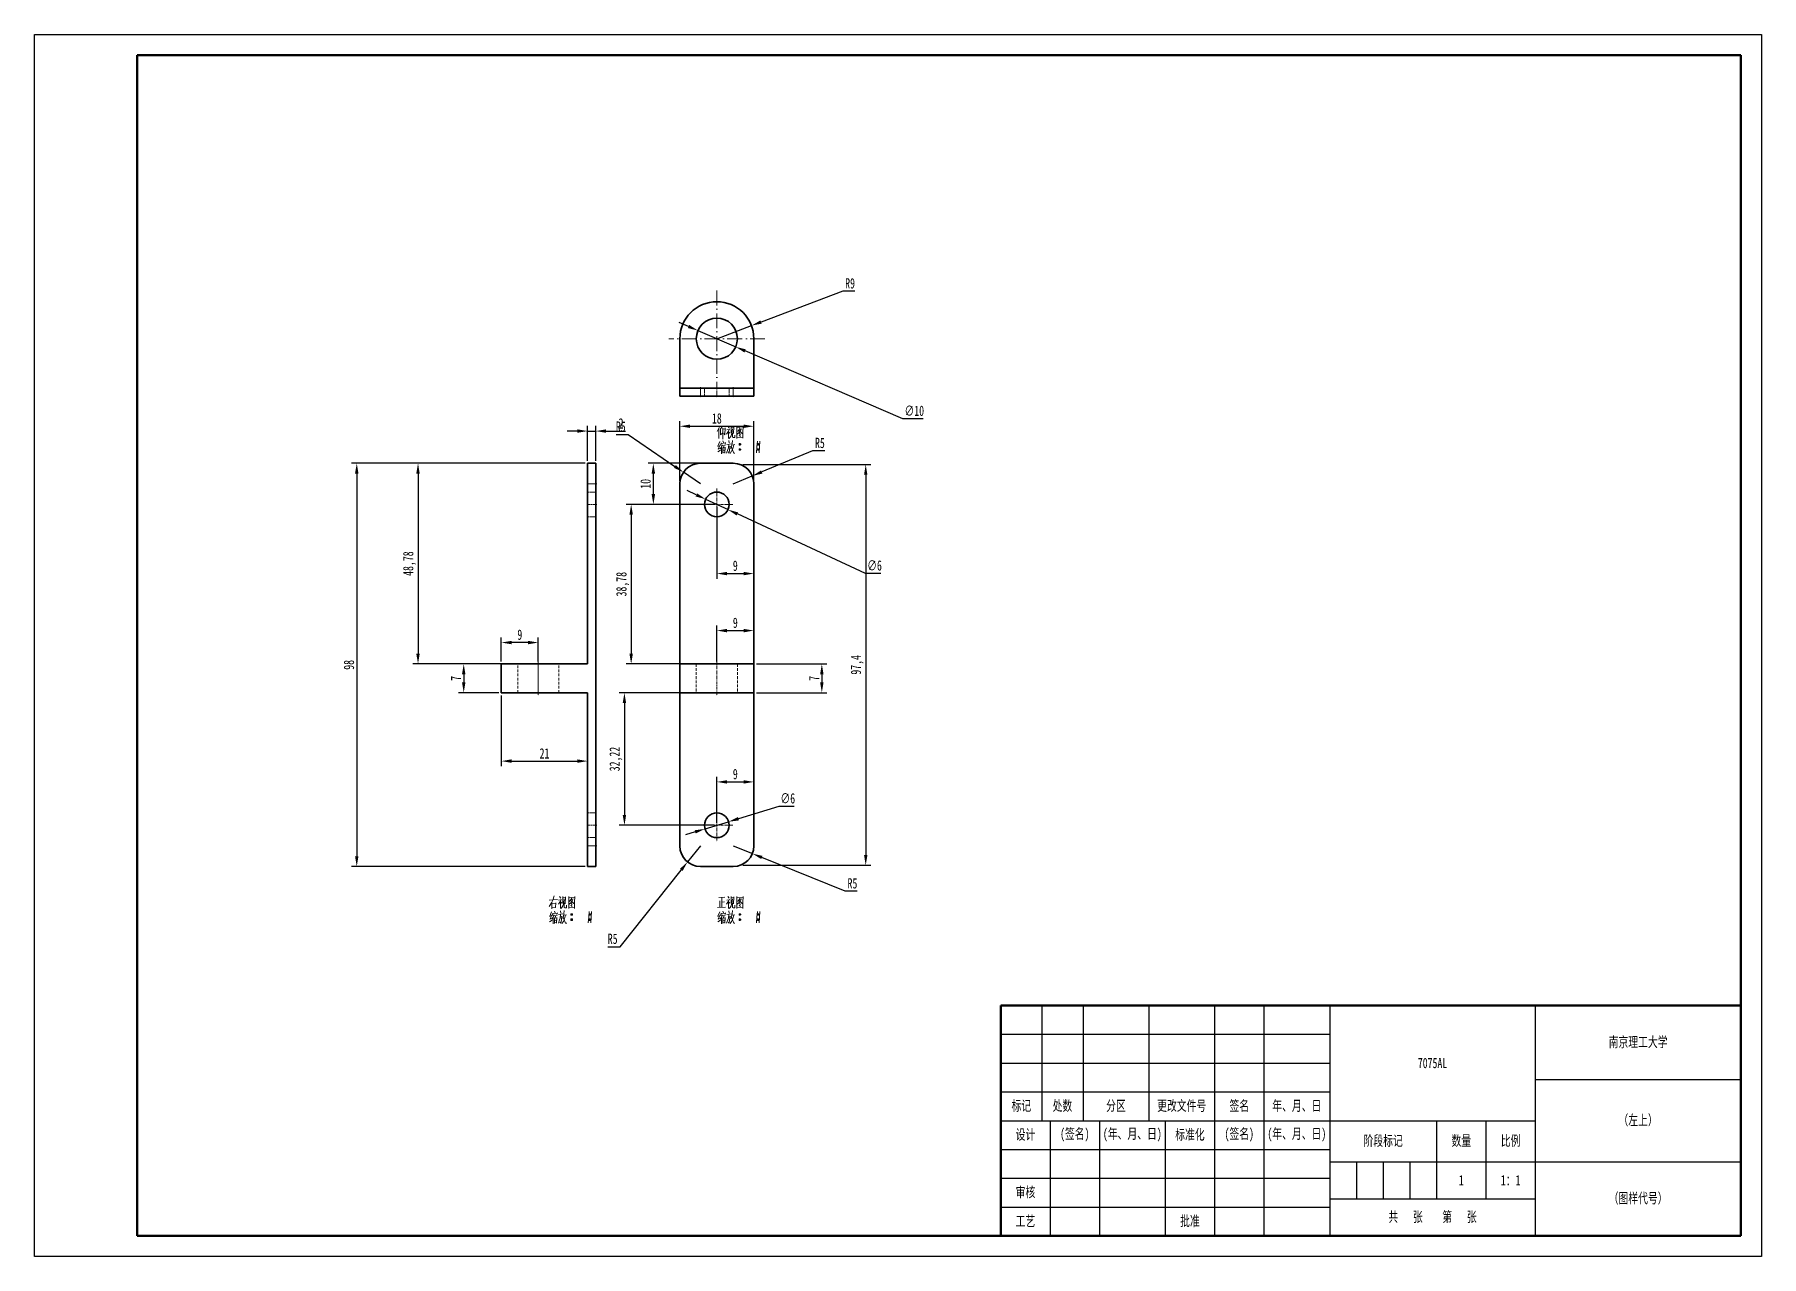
# Model space of a CAD drawing. Header units: millimetres. Extents: x 1050 to 2021, y 766 to 1186.
# Drawn here: x 1050 to 1470, y 765.6 to 1062.6 of the extents above; entities that cross this region are included whole.
import ezdxf

# ---------------------------------------------------------------- set-up
doc = ezdxf.new("R2010")
doc.units = ezdxf.units.MM
doc.header["$LTSCALE"] = 0.3
for name, pattern in [('CENTER', [50.8, 31.75, -6.35, 6.35, -6.35]), ('DASHDOT', [18.5, 12, -3, 0.5, -3]), ('DASHED', [19.05, 12.7, -6.35])]:
    doc.linetypes.add(name, pattern=pattern)
for name, color, linetype, lineweight in [('尺寸线', 3, 'Continuous', 25), ('粗实线', 7, 'Continuous', 50), ('细实线', 7, 'Continuous', 25), ('细文本', 7, 'Continuous', 25), ('细点画线', 1, 'CENTER', 25)]:
    doc.layers.add(name, color=color, linetype=linetype, lineweight=lineweight)
doc.styles.add('NUT Standard', font='simfang.ttf', dxfattribs={"width": 0.7, "height": 2.5})
doc.dimstyles.new('NUT Standard', dxfattribs={"dimtxt": 2.5, "dimasz": 2.5, "dimexe": 1.25, "dimexo": 0.625, "dimtad": 1, "dimtoh": 1, "dimtxsty": 'NUT Standard', "dimcen": 2.5, "dimadec": 0, "dimazin": 0, "dimtfac": 1, "dimtmove": 0, "dimatfit": 3, "dimfxl": 1, "dimarcsym": 0})

msp = doc.modelspace()

# ---------------------------------------------------------------- texts
at = {"layer": '粗实线', "char_height": 2.5, "attachment_point": 5, "style": 'NUT Standard'}
for s, insert in [('\\pxqc;{\\fFangSong|b0|i0|c134|p49;1}', (1397.042, 784.119)), ('\\pxqc;{\\fFangSong|b0|i0|c134|p49;1：1}', (1409.042, 784.119))]:
    msp.add_mtext_dynamic_manual_height_columns(s, width=12, gutter_width=12.5, heights=[0], dxfattribs=dict(at, insert=insert))
at = {"layer": '细文本', "char_height": 2.5, "attachment_point": 5, "style": 'NUT Standard'}
for s, insert, width in [('{\\fFangSong|b0|i0|c134|p49;南京理工大学}', (1440.042, 817.619), 50), ('7075AL', (1390.042, 812.619), 50), ('标记', (1290.042, 802.119), 10), ('处数', (1300.042, 802.119), 10), ('分区', (1313.042, 802.119), 16), ('更改文件号', (1329.042, 802.119), 16), ('签名', (1343.042, 802.119), 12), ('年、月、日', (1357.042, 802.119), 16), ('（左上）', (1440.042, 798.619), 50), ('设计', (1291.042, 795.119), 12), ('(签名)', (1303.042, 795.119), 12), ('(年、月、日)', (1317.042, 795.119), 16), ('标准化', (1331.042, 795.119), 12), ('(签名)', (1343.042, 795.119), 12), ('(年、月、日)', (1357.042, 795.119), 16), ('阶段标记', (1378.042, 793.619), 26), ('数量', (1397.042, 793.619), 12), ('比例', (1409.042, 793.619), 12), ('审核', (1291.042, 781.119), 12), ('（图样代号）', (1440.042, 779.619), 50), ('工艺', (1291.042, 774.119), 12), ('批准', (1331.042, 774.119), 12), ('共   张    第   张', (1390.042, 775.119), 50)]:
    msp.add_mtext(s, dxfattribs=dict(at, insert=insert, width=width))

# ---------------------------------------------------------------- blocks, each defined once
blk = doc.blocks.new('*D5')
at = {"layer": 'Defpoints', "color": 0, "transparency": 16777216}
for p in [(1211.39, 990.67), (1220.57, 986.71)]:
    blk.add_point(p, dxfattribs=at)
at = {"layer": '尺寸线', "color": 0, "lineweight": -2, "transparency": 16777216}
for p, q in [((1209.1, 991.66), (1206.8, 992.65)), ((1211.39, 990.67), (1220.57, 986.71)), ((1261.19, 969.2), (1222.87, 985.72)), ((1266.18, 969.2), (1261.19, 969.2))]:
    blk.add_line(p, q, dxfattribs=at)
at = {"layer": '尺寸线', "color": 0, "transparency": 16777216}
for points in [[(1209.26, 992.04), (1208.93, 991.28), (1211.39, 990.67)], [(1223.03, 986.1), (1222.7, 985.34), (1220.57, 986.71)]]:
    blk.add_solid(points, dxfattribs=at)
at = {"layer": '尺寸线', "color": 0, "transparency": 16777216, "insert": (1264, 971.16), "char_height": 2.5, "attachment_point": 5, "style": 'NUT Standard'}
blk.add_mtext('∅10', dxfattribs=at)
blk = doc.blocks.new('*D6')
at = {"layer": 'Defpoints', "color": 0, "transparency": 16777216}
for p in [(1224.4, 991.87), (1215.98, 988.69)]:
    blk.add_point(p, dxfattribs=at)
at = {"layer": '尺寸线', "color": 0, "lineweight": -2, "transparency": 16777216}
for p, q in [((1246.6, 1000.24), (1226.74, 992.75)), ((1249.56, 1000.24), (1246.6, 1000.24)), ((1215.98, 988.69), (1224.4, 991.87))]:
    blk.add_line(p, q, dxfattribs=at)
at = {"layer": '尺寸线', "color": 0, "transparency": 16777216}
blk.add_solid([(1226.59, 993.14), (1226.89, 992.36), (1224.4, 991.87)], dxfattribs=at)
at = {"layer": '尺寸线', "color": 0, "transparency": 16777216, "insert": (1248.39, 1002.13), "char_height": 2.5, "attachment_point": 5, "style": 'NUT Standard'}
blk.add_mtext('R9', dxfattribs=at)
blk = doc.blocks.new('*D7')
at = {"layer": 'Defpoints', "color": 0, "transparency": 16777216}
for p in [(1219.98, 953.41), (1224.6, 955.33)]:
    blk.add_point(p, dxfattribs=at)
at = {"layer": '尺寸线', "color": 0, "lineweight": -2, "transparency": 16777216}
for p, q in [((1239.27, 961.45), (1226.91, 956.3)), ((1242.21, 961.45), (1239.27, 961.45)), ((1219.98, 953.41), (1224.6, 955.33))]:
    blk.add_line(p, q, dxfattribs=at)
at = {"layer": '尺寸线', "color": 0, "transparency": 16777216}
blk.add_solid([(1226.75, 956.68), (1227.07, 955.91), (1224.6, 955.33)], dxfattribs=at)
at = {"layer": '尺寸线', "color": 0, "transparency": 16777216, "insert": (1241.05, 963.34), "char_height": 2.5, "attachment_point": 5, "style": 'NUT Standard'}
blk.add_mtext('R5', dxfattribs=at)
blk = doc.blocks.new('*D8')
at = {"layer": 'Defpoints', "color": 0, "transparency": 16777216}
for p in [(1207.85, 956.23), (1211.98, 953.41)]:
    blk.add_point(p, dxfattribs=at)
at = {"layer": '尺寸线', "color": 0, "lineweight": -2, "transparency": 16777216}
for p, q in [((1191.46, 965.43), (1194.4, 965.43)), ((1194.4, 965.43), (1205.79, 957.64)), ((1211.98, 953.41), (1207.85, 956.23))]:
    blk.add_line(p, q, dxfattribs=at)
at = {"layer": '尺寸线', "color": 0, "transparency": 16777216}
blk.add_solid([(1206.03, 957.99), (1205.56, 957.3), (1207.85, 956.23)], dxfattribs=at)
at = {"layer": '尺寸线', "color": 0, "transparency": 16777216, "insert": (1192.62, 967.31), "char_height": 2.5, "attachment_point": 5, "style": 'NUT Standard'}
blk.add_mtext('R5', dxfattribs=at)
blk = doc.blocks.new('*D9')
at = {"layer": 'Defpoints', "color": 0, "transparency": 16777216}
for p in [(1219.98, 865.41), (1224.62, 863.53)]:
    blk.add_point(p, dxfattribs=at)
at = {"layer": '尺寸线', "color": 0, "lineweight": -2, "transparency": 16777216}
for p, q in [((1219.98, 865.41), (1224.62, 863.53)), ((1247.17, 854.4), (1226.93, 862.6)), ((1250.12, 854.4), (1247.17, 854.4))]:
    blk.add_line(p, q, dxfattribs=at)
at = {"layer": '尺寸线', "color": 0, "transparency": 16777216}
blk.add_solid([(1227.09, 862.98), (1226.78, 862.21), (1224.62, 863.53)], dxfattribs=at)
at = {"layer": '尺寸线', "color": 0, "transparency": 16777216, "insert": (1248.96, 856.29), "char_height": 2.5, "attachment_point": 5, "style": 'NUT Standard'}
blk.add_mtext('R5', dxfattribs=at)
blk = doc.blocks.new('*D10')
at = {"layer": 'Defpoints', "color": 0, "transparency": 16777216}
for p in [(1211.98, 865.41), (1208.86, 861.5)]:
    blk.add_point(p, dxfattribs=at)
at = {"layer": '尺寸线', "color": 0, "lineweight": -2, "transparency": 16777216}
for p, q in [((1211.98, 865.41), (1208.86, 861.5)), ((1192.44, 840.91), (1207.31, 859.55)), ((1189.49, 840.91), (1192.44, 840.91))]:
    blk.add_line(p, q, dxfattribs=at)
at = {"layer": '尺寸线', "color": 0, "transparency": 16777216}
blk.add_solid([(1206.98, 859.81), (1207.63, 859.29), (1208.86, 861.5)], dxfattribs=at)
at = {"layer": '尺寸线', "color": 0, "transparency": 16777216, "insert": (1190.65, 842.8), "char_height": 2.5, "attachment_point": 5, "style": 'NUT Standard'}
blk.add_mtext('R5', dxfattribs=at)
blk = doc.blocks.new('*D11')
at = {"layer": 'Defpoints', "color": 0, "transparency": 16777216}
for p in [(1213.26, 949.68), (1218.7, 947.15)]:
    blk.add_point(p, dxfattribs=at)
at = {"layer": '尺寸线', "color": 0, "lineweight": -2, "transparency": 16777216}
for p, q in [((1210.99, 950.73), (1208.73, 951.78)), ((1213.26, 949.68), (1218.7, 947.15)), ((1252.16, 931.6), (1220.97, 946.09)), ((1255.87, 931.6), (1252.16, 931.6))]:
    blk.add_line(p, q, dxfattribs=at)
at = {"layer": '尺寸线', "color": 0, "transparency": 16777216}
for points in [[(1211.17, 951.11), (1210.82, 950.35), (1213.26, 949.68)], [(1221.15, 946.47), (1220.79, 945.72), (1218.7, 947.15)]]:
    blk.add_solid(points, dxfattribs=at)
at = {"layer": '尺寸线', "color": 0, "transparency": 16777216, "insert": (1254.33, 933.56), "char_height": 2.5, "attachment_point": 5, "style": 'NUT Standard'}
blk.add_mtext('∅6', dxfattribs=at)
blk = doc.blocks.new('*D12')
at = {"layer": 'Defpoints', "color": 0, "transparency": 16777216}
for p in [(1213.11, 869.54), (1218.85, 871.28)]:
    blk.add_point(p, dxfattribs=at)
at = {"layer": '尺寸线', "color": 0, "lineweight": -2, "transparency": 16777216}
for p, q in [((1231.06, 874.99), (1221.25, 872.01)), ((1234.77, 874.99), (1231.06, 874.99)), ((1213.11, 869.54), (1218.85, 871.28)), ((1210.72, 868.81), (1208.33, 868.09))]:
    blk.add_line(p, q, dxfattribs=at)
at = {"layer": '尺寸线', "color": 0, "transparency": 16777216}
for points in [[(1210.6, 869.21), (1210.84, 868.41), (1213.11, 869.54)], [(1221.12, 872.41), (1221.37, 871.61), (1218.85, 871.28)]]:
    blk.add_solid(points, dxfattribs=at)
at = {"layer": '尺寸线', "color": 0, "transparency": 16777216, "insert": (1233.23, 876.95), "char_height": 2.5, "attachment_point": 5, "style": 'NUT Standard'}
blk.add_mtext('∅6', dxfattribs=at)
blk = doc.blocks.new('*D13')
at = {"layer": 'Defpoints', "color": 0, "transparency": 16777216}
for p in [(1224.98, 967.41), (1206.98, 953.41), (1224.98, 953.41)]:
    blk.add_point(p, dxfattribs=at)
at = {"layer": '尺寸线', "color": 0, "lineweight": -2, "transparency": 16777216}
for p, q in [((1206.98, 954.04), (1206.98, 968.66)), ((1209.48, 967.41), (1222.48, 967.41)), ((1224.98, 954.04), (1224.98, 968.66))]:
    blk.add_line(p, q, dxfattribs=at)
at = {"layer": '尺寸线', "color": 0, "transparency": 16777216}
for points in [[(1209.48, 967.83), (1209.48, 966.99), (1206.98, 967.41)], [(1222.48, 967.83), (1222.48, 966.99), (1224.98, 967.41)]]:
    blk.add_solid(points, dxfattribs=at)
at = {"layer": '尺寸线', "color": 0, "transparency": 16777216, "insert": (1215.98, 969.3), "char_height": 2.5, "attachment_point": 5, "style": 'NUT Standard'}
blk.add_mtext('18', dxfattribs=at)
blk = doc.blocks.new('*D14')
at = {"layer": 'Defpoints', "color": 0, "transparency": 16777216}
for p in [(1221.69, 958.11), (1221.69, 860.71), (1252.19, 860.71)]:
    blk.add_point(p, dxfattribs=at)
at = {"layer": '尺寸线', "color": 0, "lineweight": -2, "transparency": 16777216}
for p, q in [((1222.31, 958.11), (1253.44, 958.11)), ((1252.19, 955.61), (1252.19, 863.21)), ((1222.31, 860.71), (1253.44, 860.71))]:
    blk.add_line(p, q, dxfattribs=at)
at = {"layer": '尺寸线', "color": 0, "transparency": 16777216}
for points in [[(1251.78, 955.61), (1252.61, 955.61), (1252.19, 958.11)], [(1251.78, 863.21), (1252.61, 863.21), (1252.19, 860.71)]]:
    blk.add_solid(points, dxfattribs=at)
at = {"layer": '尺寸线', "color": 0, "transparency": 16777216, "insert": (1250.12, 909.41), "char_height": 2.5, "attachment_point": 5, "rotation": 90, "style": 'NUT Standard'}
blk.add_mtext('97,4', dxfattribs=at)
blk = doc.blocks.new('*D16')
at = {"layer": 'Defpoints', "color": 0, "transparency": 16777216}
for p in [(1215.98, 948.41), (1224.98, 948.41), (1224.98, 931.6)]:
    blk.add_point(p, dxfattribs=at)
at = {"layer": '尺寸线', "color": 0, "lineweight": -2, "transparency": 16777216}
for p, q in [((1215.98, 947.79), (1215.98, 930.35)), ((1224.98, 947.79), (1224.98, 930.35)), ((1218.48, 931.6), (1222.48, 931.6))]:
    blk.add_line(p, q, dxfattribs=at)
at = {"layer": '尺寸线', "color": 0, "transparency": 16777216}
for points in [[(1218.48, 932.02), (1218.48, 931.18), (1215.98, 931.6)], [(1222.48, 932.02), (1222.48, 931.18), (1224.98, 931.6)]]:
    blk.add_solid(points, dxfattribs=at)
at = {"layer": '尺寸线', "color": 0, "transparency": 16777216, "insert": (1220.48, 933.49), "char_height": 2.5, "attachment_point": 5, "style": 'NUT Standard'}
blk.add_mtext('9', dxfattribs=at)
blk = doc.blocks.new('*D17')
at = {"layer": 'Defpoints', "color": 0, "transparency": 16777216}
for p in [(1215.98, 948.41), (1195.15, 909.63), (1215.98, 909.63)]:
    blk.add_point(p, dxfattribs=at)
at = {"layer": '尺寸线', "color": 0, "lineweight": -2, "transparency": 16777216}
for p, q in [((1215.36, 948.41), (1193.9, 948.41)), ((1195.15, 945.91), (1195.15, 912.13)), ((1215.36, 909.63), (1193.9, 909.63))]:
    blk.add_line(p, q, dxfattribs=at)
at = {"layer": '尺寸线', "color": 0, "transparency": 16777216}
for points in [[(1194.73, 945.91), (1195.56, 945.91), (1195.15, 948.41)], [(1194.73, 912.13), (1195.56, 912.13), (1195.15, 909.63)]]:
    blk.add_solid(points, dxfattribs=at)
at = {"layer": '尺寸线', "color": 0, "transparency": 16777216, "insert": (1193.08, 929.02), "char_height": 2.5, "attachment_point": 5, "rotation": 90, "style": 'NUT Standard'}
blk.add_mtext('38,78', dxfattribs=at)
blk = doc.blocks.new('*D18')
at = {"layer": 'Defpoints', "color": 0, "transparency": 16777216}
for p in [(1224.98, 917.74), (1215.98, 909.63), (1224.98, 909.63)]:
    blk.add_point(p, dxfattribs=at)
at = {"layer": '尺寸线', "color": 0, "lineweight": -2, "transparency": 16777216}
for p, q in [((1215.98, 910.25), (1215.98, 918.99)), ((1218.48, 917.74), (1222.48, 917.74)), ((1224.98, 910.25), (1224.98, 918.99))]:
    blk.add_line(p, q, dxfattribs=at)
at = {"layer": '尺寸线', "color": 0, "transparency": 16777216}
for points in [[(1218.48, 918.16), (1218.48, 917.32), (1215.98, 917.74)], [(1222.48, 918.16), (1222.48, 917.32), (1224.98, 917.74)]]:
    blk.add_solid(points, dxfattribs=at)
at = {"layer": '尺寸线', "color": 0, "transparency": 16777216, "insert": (1220.48, 919.63), "char_height": 2.5, "attachment_point": 5, "style": 'NUT Standard'}
blk.add_mtext('9', dxfattribs=at)
blk = doc.blocks.new('*D19')
at = {"layer": 'Defpoints', "color": 0, "transparency": 16777216}
for p in [(1224.98, 909.63), (1224.98, 902.63), (1241.52, 902.63)]:
    blk.add_point(p, dxfattribs=at)
at = {"layer": '尺寸线', "color": 0, "lineweight": -2, "transparency": 16777216}
for p, q in [((1225.61, 909.63), (1242.77, 909.63)), ((1241.52, 907.13), (1241.52, 905.13)), ((1225.61, 902.63), (1242.77, 902.63))]:
    blk.add_line(p, q, dxfattribs=at)
at = {"layer": '尺寸线', "color": 0, "transparency": 16777216}
for points in [[(1241.1, 907.13), (1241.93, 907.13), (1241.52, 909.63)], [(1241.1, 905.13), (1241.93, 905.13), (1241.52, 902.63)]]:
    blk.add_solid(points, dxfattribs=at)
at = {"layer": '尺寸线', "color": 0, "transparency": 16777216, "insert": (1239.63, 906.13), "char_height": 2.5, "attachment_point": 5, "rotation": 90, "style": 'NUT Standard'}
blk.add_mtext('7', dxfattribs=at)
blk = doc.blocks.new('*D20')
at = {"layer": 'Defpoints', "color": 0, "transparency": 16777216}
for p in [(1215.98, 902.63), (1193.51, 870.41), (1215.98, 870.41)]:
    blk.add_point(p, dxfattribs=at)
at = {"layer": '尺寸线', "color": 0, "lineweight": -2, "transparency": 16777216}
for p, q in [((1215.36, 902.63), (1192.26, 902.63)), ((1193.51, 900.13), (1193.51, 872.91)), ((1215.36, 870.41), (1192.26, 870.41))]:
    blk.add_line(p, q, dxfattribs=at)
at = {"layer": '尺寸线', "color": 0, "transparency": 16777216}
for points in [[(1193.09, 900.13), (1193.92, 900.13), (1193.51, 902.63)], [(1193.09, 872.91), (1193.92, 872.91), (1193.51, 870.41)]]:
    blk.add_solid(points, dxfattribs=at)
at = {"layer": '尺寸线', "color": 0, "transparency": 16777216, "insert": (1191.44, 886.52), "char_height": 2.5, "attachment_point": 5, "rotation": 90, "style": 'NUT Standard'}
blk.add_mtext('32,22', dxfattribs=at)
blk = doc.blocks.new('*D21')
at = {"layer": 'Defpoints', "color": 0, "transparency": 16777216}
for p in [(1224.98, 880.96), (1215.98, 870.41), (1224.98, 870.41)]:
    blk.add_point(p, dxfattribs=at)
at = {"layer": '尺寸线', "color": 0, "lineweight": -2, "transparency": 16777216}
for p, q in [((1215.98, 871.04), (1215.98, 882.21)), ((1224.98, 871.04), (1224.98, 882.21)), ((1218.48, 880.96), (1222.48, 880.96))]:
    blk.add_line(p, q, dxfattribs=at)
at = {"layer": '尺寸线', "color": 0, "transparency": 16777216}
for points in [[(1218.48, 881.37), (1218.48, 880.54), (1215.98, 880.96)], [(1222.48, 881.37), (1222.48, 880.54), (1224.98, 880.96)]]:
    blk.add_solid(points, dxfattribs=at)
at = {"layer": '尺寸线', "color": 0, "transparency": 16777216, "insert": (1220.48, 882.85), "char_height": 2.5, "attachment_point": 5, "style": 'NUT Standard'}
blk.add_mtext('9', dxfattribs=at)
blk = doc.blocks.new('*D22')
at = {"layer": 'Defpoints', "color": 0, "transparency": 16777216}
for p in [(1200.54, 958.41), (1215.98, 958.41), (1215.98, 948.41)]:
    blk.add_point(p, dxfattribs=at)
at = {"layer": '尺寸线', "color": 0, "lineweight": -2, "transparency": 16777216}
for p, q in [((1215.36, 958.41), (1199.29, 958.41)), ((1200.54, 950.91), (1200.54, 955.91)), ((1215.36, 948.41), (1199.29, 948.41))]:
    blk.add_line(p, q, dxfattribs=at)
at = {"layer": '尺寸线', "color": 0, "transparency": 16777216}
for points in [[(1200.13, 955.91), (1200.96, 955.91), (1200.54, 958.41)], [(1200.13, 950.91), (1200.96, 950.91), (1200.54, 948.41)]]:
    blk.add_solid(points, dxfattribs=at)
at = {"layer": '尺寸线', "color": 0, "transparency": 16777216, "insert": (1198.65, 953.41), "char_height": 2.5, "attachment_point": 5, "rotation": 90, "style": 'NUT Standard'}
blk.add_mtext('10', dxfattribs=at)
blk = doc.blocks.new('*D23')
at = {"layer": 'Defpoints', "color": 0, "transparency": 16777216}
for p in [(1186.56, 966.24), (1184.56, 958.41), (1186.56, 958.41)]:
    blk.add_point(p, dxfattribs=at)
at = {"layer": '尺寸线', "color": 0, "lineweight": -2, "transparency": 16777216}
for p, q in [((1182.06, 966.24), (1179.56, 966.24)), ((1184.56, 959.04), (1184.56, 967.49)), ((1184.56, 966.24), (1186.56, 966.24)), ((1186.56, 959.04), (1186.56, 967.49)), ((1189.06, 966.24), (1193.8, 966.24))]:
    blk.add_line(p, q, dxfattribs=at)
at = {"layer": '尺寸线', "color": 0, "transparency": 16777216}
for points in [[(1182.06, 966.66), (1182.06, 965.82), (1184.56, 966.24)], [(1189.06, 966.66), (1189.06, 965.82), (1186.56, 966.24)]]:
    blk.add_solid(points, dxfattribs=at)
at = {"layer": '尺寸线', "color": 0, "transparency": 16777216, "insert": (1192.68, 968.11), "char_height": 2.5, "attachment_point": 5, "style": 'NUT Standard'}
blk.add_mtext('2', dxfattribs=at)
blk = doc.blocks.new('*D24')
at = {"layer": 'Defpoints', "color": 0, "transparency": 16777216}
for p in [(1184.56, 958.41), (1128.41, 860.41), (1184.56, 860.41)]:
    blk.add_point(p, dxfattribs=at)
at = {"layer": '尺寸线', "color": 0, "lineweight": -2, "transparency": 16777216}
for p, q in [((1183.93, 958.41), (1127.16, 958.41)), ((1128.41, 955.91), (1128.41, 862.91)), ((1183.93, 860.41), (1127.16, 860.41))]:
    blk.add_line(p, q, dxfattribs=at)
at = {"layer": '尺寸线', "color": 0, "transparency": 16777216}
for points in [[(1127.99, 955.91), (1128.83, 955.91), (1128.41, 958.41)], [(1127.99, 862.91), (1128.83, 862.91), (1128.41, 860.41)]]:
    blk.add_solid(points, dxfattribs=at)
at = {"layer": '尺寸线', "color": 0, "transparency": 16777216, "insert": (1126.52, 909.41), "char_height": 2.5, "attachment_point": 5, "rotation": 90, "style": 'NUT Standard'}
blk.add_mtext('98', dxfattribs=at)
blk = doc.blocks.new('*D25')
at = {"layer": 'Defpoints', "color": 0, "transparency": 16777216}
for p in [(1184.56, 958.41), (1143.31, 909.63), (1184.56, 909.63)]:
    blk.add_point(p, dxfattribs=at)
at = {"layer": '尺寸线', "color": 0, "lineweight": -2, "transparency": 16777216}
for p, q in [((1183.93, 958.41), (1142.06, 958.41)), ((1143.31, 955.91), (1143.31, 912.13)), ((1183.93, 909.63), (1142.06, 909.63))]:
    blk.add_line(p, q, dxfattribs=at)
at = {"layer": '尺寸线', "color": 0, "transparency": 16777216}
for points in [[(1142.89, 955.91), (1143.72, 955.91), (1143.31, 958.41)], [(1142.89, 912.13), (1143.72, 912.13), (1143.31, 909.63)]]:
    blk.add_solid(points, dxfattribs=at)
at = {"layer": '尺寸线', "color": 0, "transparency": 16777216, "insert": (1141.24, 934.02), "char_height": 2.5, "attachment_point": 5, "rotation": 90, "style": 'NUT Standard'}
blk.add_mtext('48,78', dxfattribs=at)
blk = doc.blocks.new('*D26')
at = {"layer": 'Defpoints', "color": 0, "transparency": 16777216}
for p in [(1163.56, 909.63), (1154.42, 902.63), (1163.56, 902.63)]:
    blk.add_point(p, dxfattribs=at)
at = {"layer": '尺寸线', "color": 0, "lineweight": -2, "transparency": 16777216}
for p, q in [((1162.93, 909.63), (1153.17, 909.63)), ((1154.42, 907.13), (1154.42, 905.13)), ((1162.93, 902.63), (1153.17, 902.63))]:
    blk.add_line(p, q, dxfattribs=at)
at = {"layer": '尺寸线', "color": 0, "transparency": 16777216}
for points in [[(1154.01, 907.13), (1154.84, 907.13), (1154.42, 909.63)], [(1154.01, 905.13), (1154.84, 905.13), (1154.42, 902.63)]]:
    blk.add_solid(points, dxfattribs=at)
at = {"layer": '尺寸线', "color": 0, "transparency": 16777216, "insert": (1152.53, 906.13), "char_height": 2.5, "attachment_point": 5, "rotation": 90, "style": 'NUT Standard'}
blk.add_mtext('7', dxfattribs=at)
blk = doc.blocks.new('*D27')
at = {"layer": 'Defpoints', "color": 0, "transparency": 16777216}
for p in [(1163.56, 914.84), (1163.56, 909.63), (1172.56, 909.63)]:
    blk.add_point(p, dxfattribs=at)
at = {"layer": '尺寸线', "color": 0, "lineweight": -2, "transparency": 16777216}
for p, q in [((1163.56, 910.25), (1163.56, 916.09)), ((1172.56, 910.25), (1172.56, 916.09)), ((1170.06, 914.84), (1166.06, 914.84))]:
    blk.add_line(p, q, dxfattribs=at)
at = {"layer": '尺寸线', "color": 0, "transparency": 16777216}
for points in [[(1166.06, 915.25), (1166.06, 914.42), (1163.56, 914.84)], [(1170.06, 915.25), (1170.06, 914.42), (1172.56, 914.84)]]:
    blk.add_solid(points, dxfattribs=at)
at = {"layer": '尺寸线', "color": 0, "transparency": 16777216, "insert": (1168.06, 916.73), "char_height": 2.5, "attachment_point": 5, "style": 'NUT Standard'}
blk.add_mtext('9', dxfattribs=at)
blk = doc.blocks.new('*D28')
at = {"layer": 'Defpoints', "color": 0, "transparency": 16777216}
for p in [(1163.56, 902.63), (1184.56, 902.63), (1184.56, 886.02)]:
    blk.add_point(p, dxfattribs=at)
at = {"layer": '尺寸线', "color": 0, "lineweight": -2, "transparency": 16777216}
for p, q in [((1163.56, 902), (1163.56, 884.77)), ((1184.56, 902), (1184.56, 884.77)), ((1166.06, 886.02), (1182.06, 886.02))]:
    blk.add_line(p, q, dxfattribs=at)
at = {"layer": '尺寸线', "color": 0, "transparency": 16777216}
for points in [[(1166.06, 886.44), (1166.06, 885.6), (1163.56, 886.02)], [(1182.06, 886.44), (1182.06, 885.6), (1184.56, 886.02)]]:
    blk.add_solid(points, dxfattribs=at)
at = {"layer": '尺寸线', "color": 0, "transparency": 16777216, "insert": (1174.06, 887.9), "char_height": 2.5, "attachment_point": 5, "style": 'NUT Standard'}
blk.add_mtext('21', dxfattribs=at)

# ---------------------------------------------------------------- dimensions: what is measured, and where the dimension line sits
at = {"layer": '尺寸线'}
for center, mpoint, picture, middle in [((1215.983, 988.69), (1224.403, 991.867), '*D6', (1248.39, 1000.241)), ((1211.983, 953.412), (1207.854, 956.233), '*D8', (1192.619, 965.425)), ((1219.983, 953.412), (1224.598, 955.335), '*D7', (1241.055, 961.446)), ((1211.983, 865.412), (1208.865, 861.503), '*D10', (1190.654, 840.909)), ((1219.983, 865.412), (1224.617, 863.535), '*D9', (1248.955, 854.398))]:
    dim = msp.add_radius_dim(center=center, mpoint=mpoint, dimstyle='NUT Standard', dxfattribs=at)
    dim.commit()
    dim.dimension.update_dxf_attribs({"geometry": picture, "text_midpoint": middle, "dimtype": 164})
for p1, p2, picture, middle in [((1211.391, 990.669), (1220.574, 986.71), '*D5', (1263.997, 969.198)), ((1213.262, 949.677), (1218.703, 947.148), '*D11', (1254.326, 931.599)), ((1213.112, 869.54), (1218.853, 871.284), '*D12', (1233.226, 874.993))]:
    dim = msp.add_diameter_dim_2p(p1=p1, p2=p2, dimstyle='NUT Standard', dxfattribs=at)
    dim.commit()
    dim.dimension.update_dxf_attribs({"geometry": picture, "text_midpoint": middle, "dimtype": 163})
for base, p1, p2, picture, middle in [((1224.983, 967.41), (1206.983, 953.412), (1224.983, 953.412), '*D13', (1215.983, 969.299)), ((1186.559, 966.239), (1184.559, 958.412), (1186.559, 958.412), '*D23', (1192.679, 968.114)), ((1224.983, 931.599), (1215.983, 948.412), (1224.983, 948.412), '*D16', (1220.483, 933.488)), ((1224.983, 917.74), (1215.983, 909.628), (1224.983, 909.628), '*D18', (1220.483, 919.629)), ((1163.559, 914.836), (1172.559, 909.628), (1163.559, 909.628), '*D27', (1168.059, 916.726)), ((1184.559, 886.021), (1163.559, 902.628), (1184.559, 902.628), '*D28', (1174.059, 887.896)), ((1224.983, 880.956), (1215.983, 870.412), (1224.983, 870.412), '*D21', (1220.483, 882.845))]:
    dim = msp.add_linear_dim(base=base, p1=p1, p2=p2, dimstyle='NUT Standard', dxfattribs=at)
    dim.commit()
    dim.dimension.update_dxf_attribs({"geometry": picture, "text_midpoint": middle})
for base, p1, p2, picture, middle in [((1128.408, 860.412), (1184.559, 958.412), (1184.559, 860.412), '*D24', (1126.519, 909.412)), ((1143.306, 909.628), (1184.559, 958.412), (1184.559, 909.628), '*D25', (1141.238, 934.02)), ((1200.544, 958.412), (1215.983, 948.412), (1215.983, 958.412), '*D22', (1198.655, 953.412)), ((1252.193, 860.712), (1221.688, 958.113), (1221.688, 860.712), '*D14', (1250.125, 909.412)), ((1195.145, 909.628), (1215.983, 948.412), (1215.983, 909.628), '*D17', (1193.077, 929.02)), ((1154.424, 902.628), (1163.559, 909.628), (1163.559, 902.628), '*D26', (1152.535, 906.128)), ((1241.516, 902.628), (1224.983, 909.628), (1224.983, 902.628), '*D19', (1239.627, 906.128)), ((1193.505, 870.412), (1215.983, 902.628), (1215.983, 870.412), '*D20', (1191.437, 886.52))]:
    dim = msp.add_linear_dim(base=base, p1=p1, p2=p2, angle=90, dimstyle='NUT Standard', dxfattribs=at)
    dim.commit()
    dim.dimension.update_dxf_attribs({"geometry": picture, "text_midpoint": middle})

# ---------------------------------------------------------------- linework, layer by layer
for p, q in [((1050.042, 1062.619), (1470.042, 1062.619)), ((1050.042, 765.619), (1050.042, 1062.619)), ((1470.042, 1062.619), (1470.042, 765.619)), ((1470.042, 765.619), (1050.042, 765.619))]:
    msp.add_line(p, q)
at = {"color": 7, "lineweight": 35}
for p, q in [((1206.983, 988.69), (1206.983, 976.69)), ((1224.983, 988.69), (1224.983, 976.69)), ((1206.983, 976.69), (1211.983, 976.69)), ((1206.983, 976.69), (1206.983, 974.69)), ((1206.983, 974.69), (1211.983, 974.69)), ((1219.983, 976.69), (1211.983, 976.69)), ((1219.983, 974.69), (1211.983, 974.69)), ((1219.983, 976.69), (1224.983, 976.69)), ((1219.983, 974.69), (1224.983, 974.69)), ((1224.983, 976.69), (1224.983, 974.69)), ((1184.559, 953.412), (1184.559, 958.412)), ((1184.559, 958.412), (1186.559, 958.412)), ((1186.559, 953.412), (1186.559, 958.412)), ((1211.983, 958.412), (1219.983, 958.412)), ((1184.559, 909.628), (1184.559, 953.412)), ((1186.559, 865.412), (1186.559, 953.412)), ((1206.983, 953.412), (1206.983, 909.628)), ((1224.983, 909.628), (1224.983, 953.412)), ((1163.559, 909.628), (1172.559, 909.628)), ((1163.559, 909.628), (1163.559, 902.628)), ((1172.559, 909.628), (1184.559, 909.628)), ((1206.983, 902.628), (1206.983, 909.628)), ((1206.983, 909.628), (1224.983, 909.628)), ((1224.983, 902.628), (1224.983, 909.628)), ((1163.559, 902.628), (1172.559, 902.628)), ((1172.559, 902.628), (1184.559, 902.628)), ((1184.559, 865.412), (1184.559, 902.628)), ((1206.983, 902.628), (1206.983, 865.412)), ((1206.983, 902.628), (1224.983, 902.628)), ((1224.983, 865.412), (1224.983, 902.628)), ((1184.559, 860.412), (1184.559, 865.412)), ((1186.559, 860.412), (1186.559, 865.412)), ((1184.559, 860.412), (1186.559, 860.412)), ((1219.983, 860.412), (1211.983, 860.412))]:
    msp.add_line(p, q, dxfattribs=at)
at = {"color": 7, "linetype": 'DASHDOT', "lineweight": 13, "ltscale": 0.060016}
for p, q in [((1211.983, 976.89), (1211.983, 974.489)), ((1219.983, 976.89), (1219.983, 974.489))]:
    msp.add_line(p, q, dxfattribs=at)
at = {"color": 7, "linetype": 'DASHED', "lineweight": 13, "ltscale": 0.05}
for p, q in [((1211.983, 976.69), (1211.983, 974.69)), ((1212.983, 976.69), (1212.983, 974.69)), ((1212.983, 976.69), (1212.983, 974.69)), ((1218.983, 976.69), (1218.983, 974.69)), ((1218.983, 976.69), (1218.983, 974.69)), ((1219.983, 976.69), (1219.983, 974.69)), ((1184.559, 953.412), (1186.559, 953.412)), ((1184.559, 951.412), (1186.559, 951.412)), ((1184.559, 945.412), (1186.559, 945.412)), ((1184.559, 873.412), (1186.559, 873.412)), ((1184.559, 867.412), (1186.559, 867.412)), ((1184.559, 865.412), (1186.559, 865.412))]:
    msp.add_line(p, q, dxfattribs=at)
at = {"color": 7, "lineweight": 13}
for p, q in [((1211.983, 976.69), (1211.983, 974.69)), ((1219.983, 976.69), (1219.983, 974.69)), ((1184.559, 953.412), (1186.559, 953.412)), ((1172.559, 902.628), (1172.559, 909.628)), ((1184.559, 865.412), (1186.559, 865.412))]:
    msp.add_line(p, q, dxfattribs=at)
at = {"color": 7, "linetype": 'DASHDOT', "lineweight": 13, "ltscale": 0.059998}
for p, q in [((1184.359, 953.412), (1186.759, 953.412)), ((1184.359, 865.412), (1186.759, 865.412))]:
    msp.add_line(p, q, dxfattribs=at)
at = {"color": 7, "linetype": 'DASHED', "lineweight": 13, "ltscale": 0.175}
for p, q in [((1167.559, 902.628), (1167.559, 909.628)), ((1177.559, 902.628), (1177.559, 909.628)), ((1210.983, 909.628), (1210.983, 902.628)), ((1220.983, 909.628), (1220.983, 902.628))]:
    msp.add_line(p, q, dxfattribs=at)
at = {"color": 7, "linetype": 'DASHDOT', "lineweight": 13, "ltscale": 0.210015}
msp.add_line((1172.559, 910.328), (1172.559, 901.928), dxfattribs=at)
at = {"color": 7, "lineweight": 13}
for points in [[(1216.683, 967.445), (1216.088, 966.15)], [(1216.473, 964.4), (1216.473, 965.625), (1216.473, 966.885)], [(1216.893, 966.745), (1217.313, 967.27)], [(1216.893, 966.885), (1216.893, 965.31)], [(1217.453, 966.92), (1217.453, 965.625), (1217.453, 964.295)], [(1217.453, 966.71), (1217.978, 966.78)], [(1217.943, 965.31), (1218.048, 967.025)], [(1219.028, 966.745), (1218.853, 966.255), (1218.363, 965.52)], [(1218.398, 966.535), (1218.958, 966.605)], [(1218.678, 967.41), (1218.958, 966.99)], [(1218.853, 966.255), (1218.853, 964.47)], [(1218.853, 966.08), (1219.168, 965.765)], [(1219.448, 967.375), (1219.448, 965.695)], [(1220.113, 967.2), (1219.448, 967.13)], [(1219.763, 966.78), (1219.658, 965.73)], [(1220.043, 965.625), (1220.113, 967.305)], [(1220.883, 967.41), (1220.883, 965.94), (1220.883, 964.435)], [(1220.883, 967.375), (1220.883, 965.975), (1220.883, 964.575)], [(1222.353, 967.235), (1220.883, 967.095)], [(1221.653, 966.955), (1221.093, 966.15)], [(1221.408, 966.395), (1222.108, 965.66)], [(1221.443, 966.605), (1221.898, 966.675)], [(1221.443, 965.905), (1221.653, 966.185)], [(1221.653, 966.185), (1222.003, 966.815)], [(1222.318, 964.61), (1222.318, 965.975), (1222.353, 967.375)], [(1216.648, 962.65), (1216.228, 962.51)], [(1216.718, 963.665), (1216.263, 962.58)], [(1216.298, 961.88), (1216.823, 962.055)], [(1216.788, 962.895), (1216.333, 961.88)], [(1217.103, 962.37), (1216.788, 961.88)], [(1216.893, 965.31), (1217.418, 965.835)], [(1217.033, 963.35), (1216.928, 962.79)], [(1217.033, 963.21), (1218.083, 963.35)], [(1217.278, 962.93), (1217.103, 962.37)], [(1217.138, 962.44), (1217.138, 960.725)], [(1217.348, 962.65), (1218.048, 962.755)], [(1217.418, 963.84), (1217.593, 963.455)], [(1217.418, 962.23), (1217.453, 960.83)], [(1217.418, 962.125), (1217.943, 962.195)], [(1217.663, 962.685), (1217.593, 962.125)], [(1217.943, 965.31), (1217.663, 965.66)], [(1217.978, 962.3), (1217.908, 960.9)], [(1218.118, 963.455), (1217.978, 963)], [(1218.888, 963.07), (1218.783, 962.16), (1218.678, 961.74), (1218.363, 960.865)], [(1218.398, 963), (1219.448, 963.14)], [(1219.203, 962.58), (1219.098, 961.74), (1218.958, 960.9), (1218.748, 961.18)], [(1218.818, 962.405), (1219.203, 962.475)], [(1218.888, 963.91), (1218.993, 963.35)], [(1218.958, 964.47), (1219.238, 964.75)], [(1219.238, 964.75), (1219.483, 965.1)], [(1219.588, 962.58), (1219.413, 962.02)], [(1219.658, 965.73), (1219.483, 965.1)], [(1219.518, 962.335), (1220.078, 960.9)], [(1219.728, 963.21), (1219.588, 962.58)], [(1219.868, 961.95), (1219.588, 961.32)], [(1219.658, 962.825), (1220.358, 962.965)], [(1219.798, 963.945), (1219.728, 963.21)], [(1219.798, 964.75), (1219.798, 965.835)], [(1219.938, 964.645), (1219.798, 964.75)], [(1220.078, 962.895), (1219.868, 961.95)], [(1220.358, 964.645), (1219.938, 964.645)], [(1220.358, 965.275), (1220.358, 964.645)], [(1220.883, 964.68), (1222.248, 964.785)], [(1220.953, 965.485), (1221.443, 965.905)], [(1221.408, 965.31), (1221.758, 964.925)], [(1221.408, 963.035), (1221.793, 963.035)], [(1221.443, 963.14), (1221.758, 963.14)], [(1221.443, 962.895), (1221.758, 962.895)], [(1221.443, 961.88), (1221.758, 961.88)], [(1221.513, 965.695), (1221.758, 965.415)], [(1222.108, 965.66), (1222.283, 965.695)], [(1222.318, 964.505), (1222.318, 964.61), (1222.248, 964.785)], [(1225.853, 963.77), (1225.748, 962.37), (1225.643, 960.97)], [(1225.853, 963.035), (1226.238, 963.035)], [(1225.888, 963.14), (1226.203, 963.14)], [(1225.888, 962.895), (1226.203, 962.895)], [(1225.888, 961.88), (1226.203, 961.88)], [(1226.448, 963.77), (1226.343, 962.37), (1226.238, 960.97)], [(1216.193, 961.215), (1216.893, 961.6)], [(1217.453, 961.565), (1217.838, 961.635)], [(1217.908, 961.075), (1217.488, 961.005)], [(1219.588, 961.32), (1219.203, 960.795)], [(1220.078, 960.9), (1220.393, 960.9)], [(1221.408, 961.775), (1221.793, 961.775)], [(1221.443, 961.635), (1221.758, 961.635)], [(1225.853, 961.775), (1226.238, 961.775)], [(1225.888, 961.635), (1226.203, 961.635)], [(1176.389, 853.237), (1176.109, 852.257)], [(1177.754, 853.132), (1178.034, 852.712)], [(1178.524, 853.097), (1178.524, 851.417)], [(1179.189, 852.922), (1178.524, 852.852)], [(1179.119, 851.347), (1179.189, 853.027)], [(1179.959, 853.132), (1179.959, 851.662), (1179.959, 850.157)], [(1179.959, 853.097), (1179.959, 851.697), (1179.959, 850.297)], [(1181.429, 852.957), (1179.959, 852.817)], [(1180.729, 852.677), (1180.169, 851.872)], [(1181.394, 850.332), (1181.394, 851.697), (1181.429, 853.097)], [(1216.438, 852.852), (1217.943, 852.922)], [(1217.208, 852.852), (1217.208, 851.697), (1217.208, 850.507)], [(1218.678, 853.132), (1218.958, 852.712)], [(1219.448, 853.097), (1219.448, 851.417)], [(1220.113, 852.922), (1219.448, 852.852)], [(1220.043, 851.347), (1220.113, 853.027)], [(1220.883, 853.132), (1220.883, 851.662), (1220.883, 850.157)], [(1220.883, 853.097), (1220.883, 851.697), (1220.883, 850.297)], [(1222.353, 852.957), (1220.883, 852.817)], [(1221.653, 852.677), (1221.093, 851.872)], [(1222.318, 850.332), (1222.318, 851.697), (1222.353, 853.097)], [(1175.199, 850.647), (1175.794, 851.592)], [(1175.234, 852.187), (1177.194, 852.397)], [(1175.794, 849.387), (1175.339, 848.302)], [(1175.864, 848.617), (1175.409, 847.602)], [(1175.794, 851.592), (1176.109, 852.257)], [(1175.864, 851.662), (1175.864, 850.087)], [(1175.864, 851.347), (1176.774, 851.452)], [(1176.774, 850.472), (1175.864, 850.367)], [(1176.109, 849.072), (1176.004, 848.512)], [(1176.109, 848.932), (1177.159, 849.072)], [(1176.354, 848.652), (1176.179, 848.092)], [(1176.424, 848.372), (1177.124, 848.477)], [(1176.494, 849.562), (1176.669, 849.177)], [(1176.739, 848.407), (1176.669, 847.847)], [(1176.809, 851.557), (1176.704, 850.472)], [(1177.194, 849.177), (1177.054, 848.722)], [(1178.104, 852.467), (1177.929, 851.977), (1177.439, 851.242)], [(1177.964, 848.792), (1177.859, 847.882), (1177.754, 847.462), (1177.439, 846.587)], [(1177.474, 852.257), (1178.034, 852.327)], [(1177.474, 848.722), (1178.524, 848.862)], [(1177.929, 851.977), (1177.929, 850.192)], [(1177.929, 851.802), (1178.244, 851.487)], [(1177.964, 849.632), (1178.069, 849.072)], [(1178.034, 850.192), (1178.314, 850.472)], [(1178.314, 850.472), (1178.559, 850.822)], [(1178.734, 851.452), (1178.559, 850.822)], [(1178.804, 848.932), (1178.664, 848.302)], [(1178.839, 852.502), (1178.734, 851.452)], [(1178.734, 848.547), (1179.434, 848.687)], [(1178.874, 849.667), (1178.804, 848.932)], [(1178.874, 850.472), (1178.874, 851.557)], [(1179.014, 850.367), (1178.874, 850.472)], [(1179.154, 848.617), (1178.944, 847.672)], [(1179.434, 850.367), (1179.014, 850.367)], [(1179.434, 850.997), (1179.434, 850.367)], [(1179.959, 850.402), (1181.324, 850.507)], [(1180.029, 851.207), (1180.519, 851.627)], [(1180.484, 852.117), (1181.184, 851.382)], [(1180.484, 851.032), (1180.834, 850.647)], [(1180.484, 848.757), (1180.869, 848.757)], [(1180.519, 852.327), (1180.974, 852.397)], [(1180.519, 851.627), (1180.729, 851.907)], [(1180.519, 848.862), (1180.834, 848.862)], [(1180.519, 848.617), (1180.834, 848.617)], [(1180.589, 851.417), (1180.834, 851.137)], [(1180.729, 851.907), (1181.079, 852.537)], [(1181.184, 851.382), (1181.359, 851.417)], [(1181.394, 850.227), (1181.394, 850.332), (1181.324, 850.507)], [(1184.929, 849.492), (1184.824, 848.092), (1184.719, 846.692)], [(1184.929, 848.757), (1185.314, 848.757)], [(1184.964, 848.862), (1185.279, 848.862)], [(1184.964, 848.617), (1185.279, 848.617)], [(1185.524, 849.492), (1185.419, 848.092), (1185.314, 846.692)], [(1216.158, 850.437), (1218.118, 850.542)], [(1216.718, 849.387), (1216.263, 848.302)], [(1216.788, 848.617), (1216.333, 847.602)], [(1216.718, 852.047), (1216.718, 850.472)], [(1217.033, 849.072), (1216.928, 848.512)], [(1217.033, 848.932), (1218.083, 849.072)], [(1217.278, 848.652), (1217.103, 848.092)], [(1217.208, 851.732), (1217.838, 851.802)], [(1217.348, 848.372), (1218.048, 848.477)], [(1217.418, 849.562), (1217.593, 849.177)], [(1217.663, 848.407), (1217.593, 847.847)], [(1218.118, 849.177), (1217.978, 848.722)], [(1219.028, 852.467), (1218.853, 851.977), (1218.363, 851.242)], [(1218.888, 848.792), (1218.783, 847.882), (1218.678, 847.462), (1218.363, 846.587)], [(1218.398, 852.257), (1218.958, 852.327)], [(1218.398, 848.722), (1219.448, 848.862)], [(1218.853, 851.977), (1218.853, 850.192)], [(1218.853, 851.802), (1219.168, 851.487)], [(1218.888, 849.632), (1218.993, 849.072)], [(1218.958, 850.192), (1219.238, 850.472)], [(1219.238, 850.472), (1219.483, 850.822)], [(1219.658, 851.452), (1219.483, 850.822)], [(1219.728, 848.932), (1219.588, 848.302)], [(1219.763, 852.502), (1219.658, 851.452)], [(1219.658, 848.547), (1220.358, 848.687)], [(1219.798, 849.667), (1219.728, 848.932)], [(1219.798, 850.472), (1219.798, 851.557)], [(1219.938, 850.367), (1219.798, 850.472)], [(1220.078, 848.617), (1219.868, 847.672)], [(1220.358, 850.367), (1219.938, 850.367)], [(1220.358, 850.997), (1220.358, 850.367)], [(1220.883, 850.402), (1222.248, 850.507)], [(1220.953, 851.207), (1221.443, 851.627)], [(1221.408, 852.117), (1222.108, 851.382)], [(1221.408, 851.032), (1221.758, 850.647)], [(1221.408, 848.757), (1221.793, 848.757)], [(1221.443, 852.327), (1221.898, 852.397)], [(1221.443, 851.627), (1221.653, 851.907)], [(1221.443, 848.862), (1221.758, 848.862)], [(1221.443, 848.617), (1221.758, 848.617)], [(1221.513, 851.417), (1221.758, 851.137)], [(1221.653, 851.907), (1222.003, 852.537)], [(1222.108, 851.382), (1222.283, 851.417)], [(1222.318, 850.227), (1222.318, 850.332), (1222.248, 850.507)], [(1225.853, 849.492), (1225.748, 848.092), (1225.643, 846.692)], [(1225.853, 848.757), (1226.238, 848.757)], [(1225.888, 848.862), (1226.203, 848.862)], [(1225.888, 848.617), (1226.203, 848.617)], [(1226.448, 849.492), (1226.343, 848.092), (1226.238, 846.692)], [(1175.269, 846.937), (1175.969, 847.322)], [(1175.724, 848.372), (1175.304, 848.232)], [(1175.374, 847.602), (1175.899, 847.777)], [(1176.179, 848.092), (1175.864, 847.602)], [(1176.214, 848.162), (1176.214, 846.447)], [(1176.494, 847.952), (1176.529, 846.552)], [(1176.494, 847.847), (1177.019, 847.917)], [(1176.529, 847.287), (1176.914, 847.357)], [(1176.984, 846.797), (1176.564, 846.727)], [(1177.054, 848.022), (1176.984, 846.622)], [(1178.279, 848.302), (1178.174, 847.462), (1178.034, 846.622), (1177.824, 846.902)], [(1177.894, 848.127), (1178.279, 848.197)], [(1178.664, 847.042), (1178.279, 846.517)], [(1178.664, 848.302), (1178.489, 847.742)], [(1178.594, 848.057), (1179.154, 846.622)], [(1178.944, 847.672), (1178.664, 847.042)], [(1179.154, 846.622), (1179.469, 846.622)], [(1180.484, 847.497), (1180.869, 847.497)], [(1180.519, 847.602), (1180.834, 847.602)], [(1180.519, 847.357), (1180.834, 847.357)], [(1184.929, 847.497), (1185.314, 847.497)], [(1184.964, 847.602), (1185.279, 847.602)], [(1184.964, 847.357), (1185.279, 847.357)], [(1216.193, 846.937), (1216.893, 847.322)], [(1216.648, 848.372), (1216.228, 848.232)], [(1216.298, 847.602), (1216.823, 847.777)], [(1217.103, 848.092), (1216.788, 847.602)], [(1217.138, 848.162), (1217.138, 846.447)], [(1217.418, 847.952), (1217.453, 846.552)], [(1217.418, 847.847), (1217.943, 847.917)], [(1217.453, 847.287), (1217.838, 847.357)], [(1217.908, 846.797), (1217.488, 846.727)], [(1217.978, 848.022), (1217.908, 846.622)], [(1219.203, 848.302), (1219.098, 847.462), (1218.958, 846.622), (1218.748, 846.902)], [(1218.818, 848.127), (1219.203, 848.197)], [(1219.588, 847.042), (1219.203, 846.517)], [(1219.588, 848.302), (1219.413, 847.742)], [(1219.518, 848.057), (1220.078, 846.622)], [(1219.868, 847.672), (1219.588, 847.042)], [(1220.078, 846.622), (1220.393, 846.622)], [(1221.408, 847.497), (1221.793, 847.497)], [(1221.443, 847.602), (1221.758, 847.602)], [(1221.443, 847.357), (1221.758, 847.357)], [(1225.853, 847.497), (1226.238, 847.497)], [(1225.888, 847.602), (1226.203, 847.602)], [(1225.888, 847.357), (1226.203, 847.357)]]:
    msp.add_lwpolyline(points, dxfattribs=at)
for points in [[(1221.513, 962.825), (1221.688, 962.825), (1221.793, 962.93), (1221.793, 963.105), (1221.688, 963.21), (1221.513, 963.21), (1221.408, 963.105), (1221.408, 962.93)], [(1221.513, 961.565), (1221.688, 961.565), (1221.793, 961.67), (1221.793, 961.845), (1221.688, 961.95), (1221.513, 961.95), (1221.408, 961.845), (1221.408, 961.67)], [(1225.958, 962.825), (1226.133, 962.825), (1226.238, 962.93), (1226.238, 963.105), (1226.133, 963.21), (1225.958, 963.21), (1225.853, 963.105), (1225.853, 962.93)], [(1225.958, 961.565), (1226.133, 961.565), (1226.238, 961.67), (1226.238, 961.845), (1226.133, 961.95), (1225.958, 961.95), (1225.853, 961.845), (1225.853, 961.67)], [(1180.589, 848.547), (1180.764, 848.547), (1180.869, 848.652), (1180.869, 848.827), (1180.764, 848.932), (1180.589, 848.932), (1180.484, 848.827), (1180.484, 848.652)], [(1185.034, 848.547), (1185.209, 848.547), (1185.314, 848.652), (1185.314, 848.827), (1185.209, 848.932), (1185.034, 848.932), (1184.929, 848.827), (1184.929, 848.652)], [(1221.513, 848.547), (1221.688, 848.547), (1221.793, 848.652), (1221.793, 848.827), (1221.688, 848.932), (1221.513, 848.932), (1221.408, 848.827), (1221.408, 848.652)], [(1225.958, 848.547), (1226.133, 848.547), (1226.238, 848.652), (1226.238, 848.827), (1226.133, 848.932), (1225.958, 848.932), (1225.853, 848.827), (1225.853, 848.652)], [(1180.589, 847.287), (1180.764, 847.287), (1180.869, 847.392), (1180.869, 847.567), (1180.764, 847.672), (1180.589, 847.672), (1180.484, 847.567), (1180.484, 847.392)], [(1185.034, 847.287), (1185.209, 847.287), (1185.314, 847.392), (1185.314, 847.567), (1185.209, 847.672), (1185.034, 847.672), (1184.929, 847.567), (1184.929, 847.392)], [(1221.513, 847.287), (1221.688, 847.287), (1221.793, 847.392), (1221.793, 847.567), (1221.688, 847.672), (1221.513, 847.672), (1221.408, 847.567), (1221.408, 847.392)], [(1225.958, 847.287), (1226.133, 847.287), (1226.238, 847.392), (1226.238, 847.567), (1226.133, 847.672), (1225.958, 847.672), (1225.853, 847.567), (1225.853, 847.392)]]:
    msp.add_lwpolyline(points, close=True, dxfattribs=at)
at = {"color": 7, "lineweight": 35}
for centre, radius in [((1215.983, 988.69), 5), ((1215.983, 948.412), 3), ((1215.983, 870.412), 3)]:
    msp.add_circle(centre, radius, dxfattribs=at)
for centre, radius, start, end in [((1215.983, 988.69), 9, 0, 179.99999), ((1211.983, 953.412), 5, 90, 179.99999), ((1219.983, 953.412), 5, 0, 90), ((1211.983, 865.412), 5, 180.00001, 270), ((1219.983, 865.412), 5, 270, 0)]:
    msp.add_arc(centre, radius, start, end, dxfattribs=at)
at = {"layer": '粗实线'}
for p, q in [((1075.042, 770.619), (1075.042, 1057.619)), ((1075.042, 1057.619), (1465.042, 1057.619)), ((1465.042, 1057.619), (1465.042, 770.619)), ((1285.042, 826.619), (1465.042, 826.619)), ((1285.042, 770.619), (1285.042, 826.619)), ((1465.042, 770.619), (1075.042, 770.619)), ((1285.042, 770.619), (1465.042, 770.619))]:
    msp.add_line(p, q, dxfattribs=at)
at = {"layer": '细实线'}
for p, q in [((1295.042, 826.619), (1295.042, 798.619)), ((1305.042, 826.619), (1305.042, 798.619)), ((1321.042, 826.619), (1321.042, 798.619)), ((1337.042, 826.619), (1337.042, 798.619)), ((1349.042, 826.619), (1349.042, 798.619)), ((1365.042, 826.619), (1365.042, 770.619)), ((1415.042, 826.619), (1415.042, 770.619)), ((1285.042, 819.619), (1365.042, 819.619)), ((1285.042, 812.619), (1365.042, 812.619)), ((1415.042, 808.619), (1465.042, 808.619)), ((1285.042, 805.619), (1365.042, 805.619)), ((1285.042, 798.619), (1415.042, 798.619)), ((1297.042, 798.619), (1297.042, 770.619)), ((1309.042, 798.619), (1309.042, 770.619)), ((1325.042, 798.619), (1325.042, 770.619)), ((1337.042, 798.619), (1337.042, 770.619)), ((1349.042, 798.619), (1349.042, 770.619)), ((1391.042, 798.619), (1391.042, 779.619)), ((1403.042, 798.619), (1403.042, 779.619)), ((1285.042, 791.619), (1365.042, 791.619)), ((1365.042, 788.619), (1465.042, 788.619)), ((1371.542, 788.619), (1371.542, 779.619)), ((1378.042, 788.619), (1378.042, 779.619)), ((1384.542, 788.619), (1384.542, 779.619)), ((1285.042, 784.619), (1365.042, 784.619)), ((1285.042, 777.619), (1365.042, 777.619)), ((1365.042, 779.619), (1415.042, 779.619))]:
    msp.add_line(p, q, dxfattribs=at)
at = {"layer": '细点画线', "linetype": 'DASHDOT', "lineweight": 13}
for p, q in [((1215.983, 1000.39), (1215.983, 976.99)), ((1227.683, 988.69), (1204.283, 988.69))]:
    msp.add_line(p, q, dxfattribs=at)
at = {"layer": '细点画线', "linetype": 'DASHDOT', "lineweight": 13, "ltscale": 0.060016}
msp.add_line((1215.983, 976.89), (1215.983, 974.489), dxfattribs=at)
at = {"layer": '细点画线', "linetype": 'DASHDOT', "lineweight": 13, "ltscale": 0.195}
for p, q in [((1215.983, 952.312), (1215.983, 944.512)), ((1215.983, 874.312), (1215.983, 866.512))]:
    msp.add_line(p, q, dxfattribs=at)
at = {"layer": '细点画线', "linetype": 'DASHDOT', "lineweight": 13, "ltscale": 0.059998}
for p, q in [((1184.359, 948.412), (1186.759, 948.412)), ((1184.359, 870.412), (1186.759, 870.412))]:
    msp.add_line(p, q, dxfattribs=at)
at = {"layer": '细点画线', "linetype": 'DASHDOT', "lineweight": 13, "ltscale": 0.195001}
for p, q in [((1219.883, 948.412), (1212.083, 948.412)), ((1219.883, 870.412), (1212.083, 870.412))]:
    msp.add_line(p, q, dxfattribs=at)
at = {"layer": '细点画线', "linetype": 'DASHED', "lineweight": 13, "ltscale": 0.175}
msp.add_line((1172.559, 902.628), (1172.559, 909.628), dxfattribs=at)
at = {"layer": '细点画线', "linetype": 'DASHDOT', "lineweight": 13, "ltscale": 0.210015}
msp.add_line((1215.983, 910.328), (1215.983, 901.928), dxfattribs=at)

msp.set_redraw_order([(e.dxf.handle, doc.entitydb.next_handle()) for e in msp.query("TEXT MTEXT ATTDEF DIMENSION ARC_DIMENSION")])  # texts and dimensions are drawn at this point

doc.saveas('drawing.dxf')
